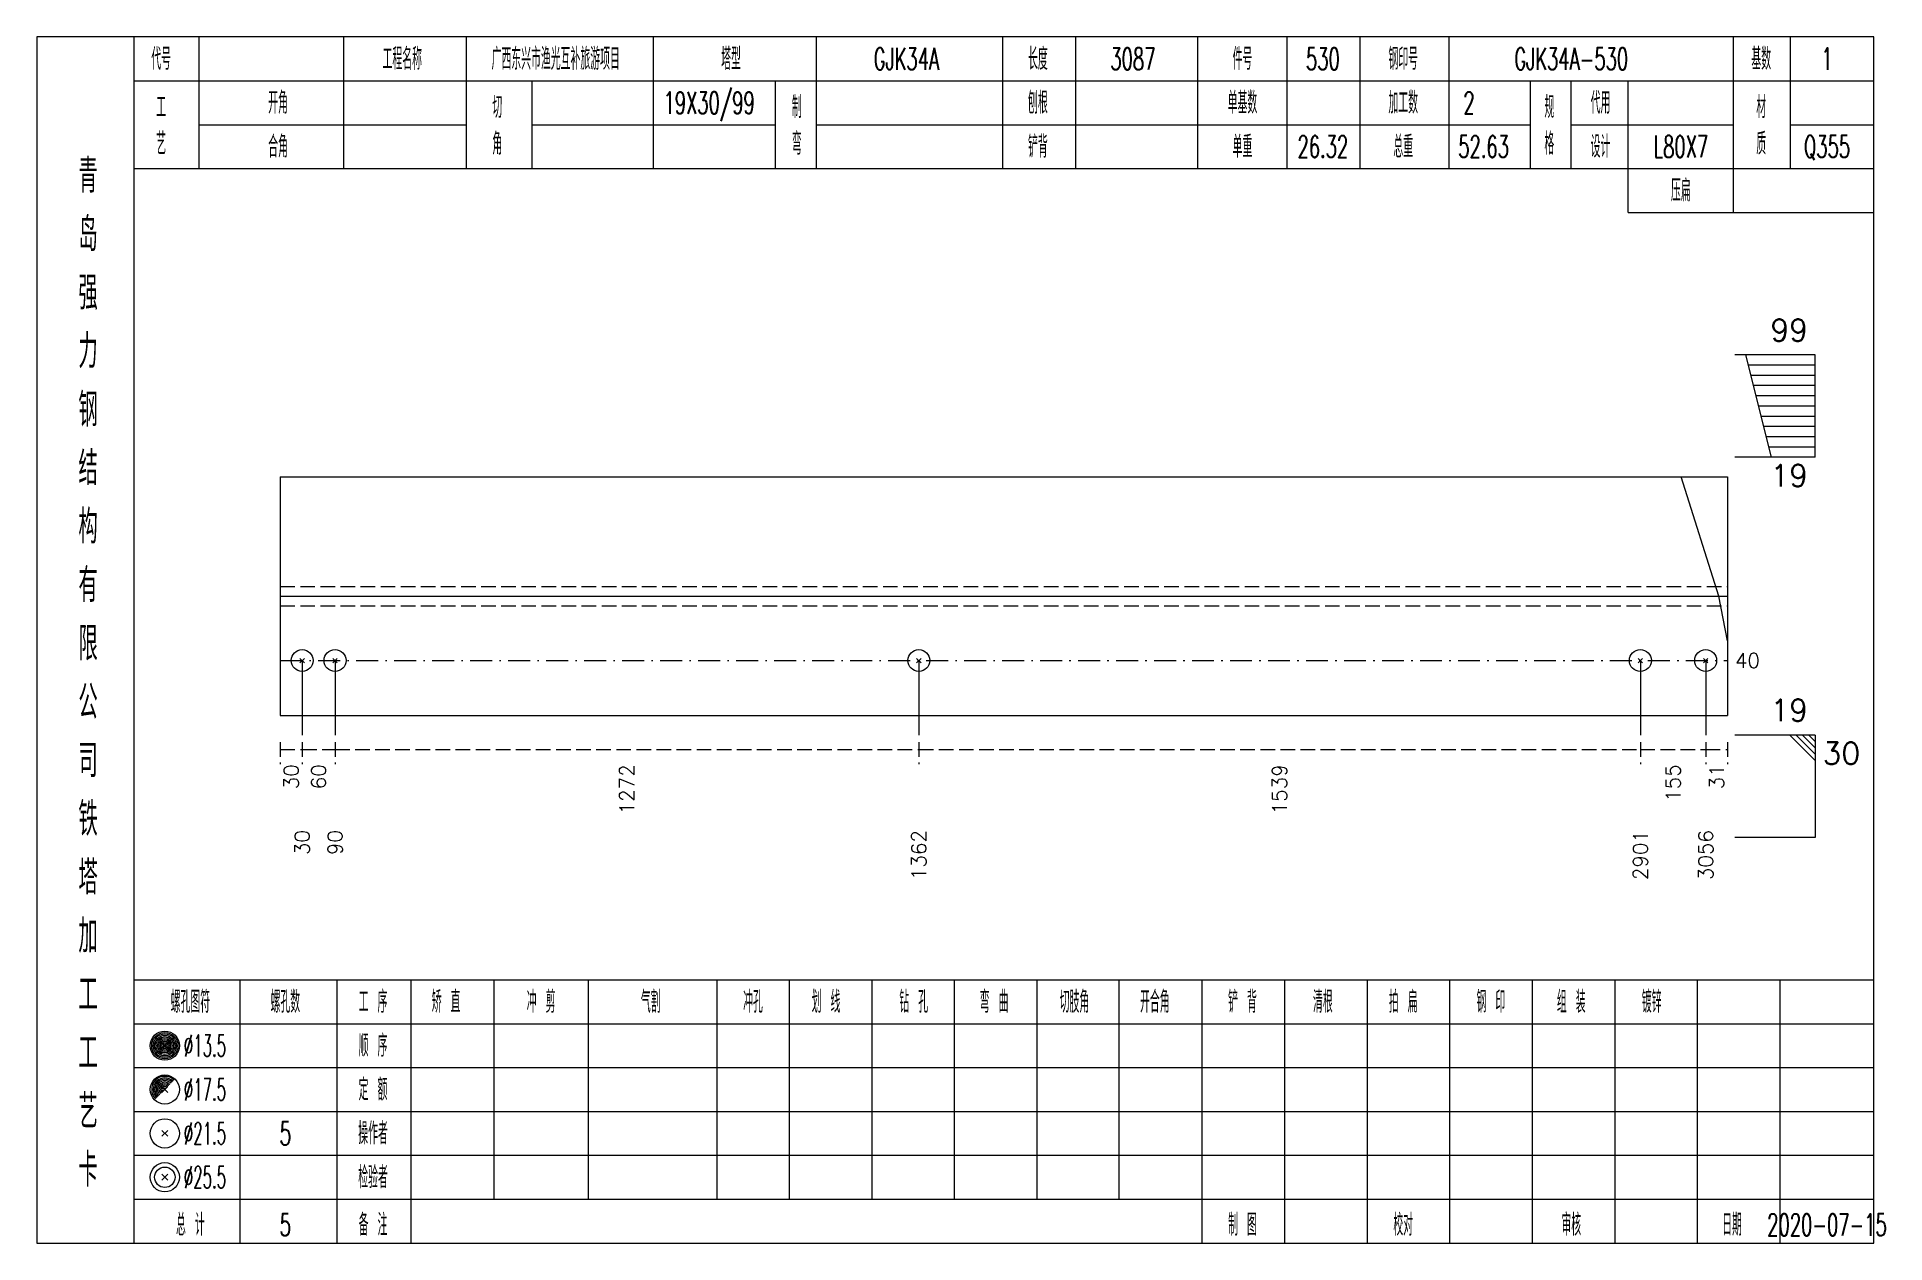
# Model space of a CAD drawing. Extents: x 0 to 2606, y -377 to 6479.
# Drawn here: x 2352.6 to 2605.5, y 4200 to 4365 of the extents above; entities that cross this region are included whole.
import ezdxf
from ezdxf.enums import TextEntityAlignment as Align

# ---------------------------------------------------------------- set-up
doc = ezdxf.new("R2010")
doc.units = 0
doc.header["$MEASUREMENT"] = 0
doc.linetypes.add('一点画线', pattern=[5.2, 3, -1, 0.2, -1])
doc.linetypes.add('虚线', pattern=[2.75, 2, -0.75])
doc.layers.get('0').update_dxf_attribs({"linetype": 'CONTINUOUS', "lineweight": 25})
doc.layers.add('1', color=7, linetype='CONTINUOUS', lineweight=25)
doc.layers.add('4', color=7, linetype='CONTINUOUS', lineweight=25)
doc.styles.get("Standard").update_dxf_attribs({"font": 'simplex.shx', "width": 0.7, "height": 3, "bigfont": 'gbhzfs.shx'})

msp = doc.modelspace()

# ---------------------------------------------------------------- texts
at = {"color": 7, "linetype": 'Continuous', "lineweight": 13}
for s, p in [('99', (2595, 4322.5)), ('19', (2595, 4270.5))]:
    msp.add_text(s, height=3, dxfattribs=at).set_placement(p, align=Align.BOTTOM_RIGHT)
msp.add_text('19', height=3, dxfattribs=at).set_placement((2595, 4306.5), align=Align.TOP_RIGHT)
msp.add_text('40', height=2, dxfattribs=at).set_placement((2585, 4279.69), align=Align.MIDDLE_LEFT)
msp.add_text('30', height=3, dxfattribs=at).set_placement((2597, 4268.5), align=Align.TOP_LEFT)
at = {"color": 8, "linetype": 'Continuous', "lineweight": 9}
for s, p in [('30', (2387.4, 4265.5)), ('60', (2391.15, 4265.5)), ('1272', (2433.35, 4265.5)), ('1539', (2522.68, 4265.5)), ('155', (2576.53, 4265.5)), ('31', (2582.5, 4265.5))]:
    msp.add_text(s, height=2, rotation=90, dxfattribs=at).set_placement(p, align=Align.MIDDLE_RIGHT)
at = {"layer": '1', "color": 7, "linetype": 'Continuous', "lineweight": 13}
for s, p in [('30', (2388.9, 4256.5)), ('90', (2393.4, 4256.5)), ('1362', (2473.3, 4256.5)), ('2901', (2572.06, 4256.5)), ('3056', (2581, 4256.5))]:
    msp.add_text(s, height=2, rotation=90, dxfattribs=at).set_placement(p, align=Align.MIDDLE_RIGHT)
at = {"layer": '4', "color": 1, "linetype": 'Continuous', "lineweight": 13}
for s, height, width, p in [('代号', 3, 0.6, (2369.6, 4362)), ('工程名称', 3, 0.6, (2402.6, 4362)), ('广西东兴市渔光互补旅游项目', 3, 0.6, (2423.6, 4362)), ('塔型', 3, 0.6, (2447.6, 4362)), ('GJK34A', 3, 0.6, (2471.6, 4362)), ('长度', 3, 0.6, (2489.6, 4362)), ('3087', 3, 0.6, (2502.6, 4362)), ('件号', 3, 0.6, (2517.6, 4362)), ('530', 3, 0.6, (2528.6, 4362)), ('钢印号', 3, 0.6, (2539.6, 4362)), ('GJK34A-530', 3, 0.6, (2562.6, 4362)), ('基数', 3, 0.6, (2588.6, 4362)), ('1', 3, 0.6, (2597.6, 4362)), ('工', 3, 0.6, (2369.6, 4355.4)), ('开角', 3, 0.6, (2385.6, 4356)), ('切', 3, 0.6, (2415.6, 4355.4)), ('19X30/99', 3, 0.6, (2444.6, 4356)), ('制', 3, 0.6, (2456.6, 4355.4)), ('刨根', 3, 0.6, (2489.6, 4356)), ('单基数', 3, 0.6, (2517.6, 4356)), ('加工数', 3, 0.6, (2539.6, 4356)), ('2', 3, 0.6, (2548.6, 4356)), ('规', 3, 0.6, (2559.6, 4355.4)), ('代用', 3, 0.6, (2566.6, 4356)), ('材', 3, 0.6, (2588.6, 4355.4)), ('艺', 3, 0.6, (2369.6, 4350.4)), ('合角', 3, 0.6, (2385.6, 4350)), ('角', 3, 0.6, (2415.6, 4350.4)), ('弯', 3, 0.6, (2456.6, 4350.4)), ('铲背', 3, 0.6, (2489.6, 4350)), ('单重', 3, 0.6, (2517.6, 4350)), ('26.32', 3, 0.6, (2528.6, 4350)), ('总重', 3, 0.6, (2539.6, 4350)), ('52.63', 3, 0.6, (2550.6, 4350)), ('格', 3, 0.6, (2559.6, 4350.4)), ('设计', 3, 0.6, (2566.6, 4350)), ('L80X7', 3, 0.6, (2577.6, 4350)), ('质', 3, 0.6, (2588.6, 4350.4)), ('Q355', 3, 0.6, (2597.6, 4350)), ('青', 4.6, 0.8, (2359.6, 4346)), ('压扁', 3, 0.6, (2577.6, 4344)), ('岛', 4.6, 0.8, (2359.6, 4338)), ('强', 4.6, 0.8, (2359.6, 4330)), ('力', 4.6, 0.8, (2359.6, 4322)), ('钢', 4.6, 0.8, (2359.6, 4314)), ('结', 4.6, 0.8, (2359.6, 4306)), ('构', 4.6, 0.8, (2359.6, 4298)), ('有', 4.6, 0.8, (2359.6, 4290)), ('限', 4.6, 0.8, (2359.6, 4282)), ('公', 4.6, 0.8, (2359.6, 4274)), ('司', 4.6, 0.8, (2359.6, 4266)), ('铁', 4.6, 0.8, (2359.6, 4258)), ('塔', 4.6, 0.8, (2359.6, 4250)), ('加', 4.6, 0.8, (2359.6, 4242)), ('工', 4.6, 0.8, (2359.6, 4234)), ('螺孔图符', 3, 0.6, (2373.6, 4233)), ('螺孔数', 3, 0.6, (2386.6, 4233)), ('工 序', 3, 0.6, (2398.6, 4233)), ('矫 直', 3, 0.6, (2408.6, 4233)), ('冲 剪', 3, 0.6, (2421.6, 4233)), ('气割', 3, 0.6, (2436.6, 4233)), ('冲孔', 3, 0.6, (2450.6, 4233)), ('划 线', 3, 0.6, (2460.6, 4233)), ('钻 孔', 3, 0.6, (2472.6, 4233)), ('弯 曲', 3, 0.6, (2483.6, 4233)), ('切肢角', 3, 0.6, (2494.6, 4233)), ('开合角', 3, 0.6, (2505.6, 4233)), ('铲 背', 3, 0.6, (2517.6, 4233)), ('清根', 3, 0.6, (2528.6, 4233)), ('拍 扁', 3, 0.6, (2539.6, 4233)), ('钢 印', 3, 0.6, (2551.6, 4233)), ('组 装', 3, 0.6, (2562.6, 4233)), ('镀锌', 3, 0.6, (2573.6, 4233)), ('工', 4.6, 0.8, (2359.6, 4226)), ('%%C13.5', 3, 0.5, (2375.6, 4227)), ('顺 序', 3, 0.6, (2398.6, 4227)), ('%%C17.5', 3, 0.5, (2375.6, 4221)), ('定 额', 3, 0.6, (2398.6, 4221)), ('艺', 4.6, 0.8, (2359.6, 4218)), ('操作者', 3, 0.6, (2398.6, 4215)), ('%%C21.5', 3, 0.5, (2375.6, 4215)), ('5', 3.2, 0.6, (2386.6, 4215)), ('卡', 4.6, 0.8, (2359.6, 4210)), ('%%C25.5', 3, 0.5, (2375.6, 4209)), ('检验者', 3, 0.6, (2398.6, 4209)), ('总 计', 3, 0.6, (2373.6, 4202.5)), ('5', 3, 0.6, (2386.6, 4202.5)), ('备 注', 3, 0.6, (2398.6, 4202.5)), ('制 图', 3, 0.6, (2517.6, 4202.5)), ('校对', 3, 0.6, (2539.6, 4202.5)), ('审核', 3, 0.6, (2562.6, 4202.5)), ('日期', 3, 0.6, (2584.6, 4202.5)), ('2020-07-15', 3, 0.6, (2597.6, 4202.5))]:
    msp.add_text(s, height=height, dxfattribs=dict(at, width=width)).set_placement(p, align=Align.MIDDLE_CENTER)

# ---------------------------------------------------------------- linework, layer by layer
at = {"color": 7, "linetype": 'Continuous', "lineweight": 13}
for p, q in [((2596, 4321.5), (2585, 4321.5)), ((2590, 4307.5), (2586.5, 4321.5)), ((2596, 4307.5), (2596, 4321.5)), ((2596, 4320.1), (2586.85, 4320.1)), ((2596, 4318.7), (2587.2, 4318.7)), ((2596, 4317.3), (2587.55, 4317.3)), ((2596, 4315.9), (2587.9, 4315.9)), ((2596, 4314.5), (2588.25, 4314.5)), ((2596, 4313.1), (2588.6, 4313.1)), ((2596, 4311.7), (2588.95, 4311.7)), ((2596, 4310.3), (2589.3, 4310.3)), ((2596, 4308.9), (2589.65, 4308.9)), ((2596, 4307.5), (2585, 4307.5)), ((2582.78, 4288.5), (2577.65, 4304.81)), ((2584, 4282.38), (2582.78, 4288.5)), ((2388.9, 4279.69), (2388.9, 4269.5)), ((2393.4, 4279.69), (2393.4, 4269.5)), ((2473.3, 4279.69), (2473.3, 4269.5)), ((2572.06, 4279.69), (2572.06, 4269.5)), ((2581, 4279.69), (2581, 4269.5)), ((2596, 4269.5), (2585, 4269.5)), ((2592.5, 4269.5), (2596, 4266)), ((2593.38, 4269.5), (2596, 4266.88)), ((2594.25, 4269.5), (2596, 4267.75)), ((2595.12, 4269.5), (2596, 4268.62)), ((2596, 4269.5), (2596, 4255.5)), ((2596, 4255.5), (2585, 4255.5))]:
    msp.add_line(p, q, dxfattribs=at)
at = {"color": 7, "linetype": 'Continuous', "lineweight": 18}
for p, q in [((2385.9, 4304.81), (2385.9, 4272.19)), ((2385.9, 4304.81), (2584, 4304.81)), ((2584, 4304.81), (2584, 4272.19)), ((2385.9, 4288.5), (2584, 4288.5))]:
    msp.add_line(p, q, dxfattribs=at)
at = {"color": 1, "linetype": '虚线', "lineweight": 18}
for p, q in [((2385.9, 4289.81), (2584, 4289.81)), ((2385.9, 4287.19), (2584, 4287.19))]:
    msp.add_line(p, q, dxfattribs=at)
at = {"color": 3, "linetype": '一点画线', "lineweight": 13}
msp.add_line((2385.9, 4279.69), (2584, 4279.69), dxfattribs=at)
at = {"color": 8, "linetype": '虚线', "lineweight": 9}
for p, q in [((2385.9, 4268.5), (2385.9, 4265.5)), ((2385.9, 4267.5), (2388.9, 4267.5)), ((2388.9, 4268.5), (2388.9, 4265.5)), ((2388.9, 4268.5), (2388.9, 4265.5)), ((2388.9, 4267.5), (2393.4, 4267.5)), ((2393.4, 4268.5), (2393.4, 4265.5)), ((2393.4, 4268.5), (2393.4, 4265.5)), ((2393.4, 4267.5), (2473.3, 4267.5)), ((2473.3, 4268.5), (2473.3, 4265.5)), ((2473.3, 4268.5), (2473.3, 4265.5)), ((2473.3, 4267.5), (2572.06, 4267.5)), ((2572.06, 4268.5), (2572.06, 4265.5)), ((2572.06, 4268.5), (2572.06, 4265.5)), ((2572.06, 4267.5), (2581, 4267.5)), ((2581, 4268.5), (2581, 4265.5)), ((2581, 4268.5), (2581, 4265.5)), ((2581, 4267.5), (2584, 4267.5)), ((2584, 4268.5), (2584, 4265.5))]:
    msp.add_line(p, q, dxfattribs=at)
at = {"layer": '1', "color": 7, "linetype": 'Continuous', "lineweight": 13}
for p, q in [((2388.6, 4279.39), (2389.2, 4279.99)), ((2389.2, 4279.39), (2388.6, 4279.99)), ((2393.1, 4279.39), (2393.7, 4279.99)), ((2393.7, 4279.39), (2393.1, 4279.99)), ((2473, 4279.39), (2473.6, 4279.99)), ((2473.6, 4279.39), (2473, 4279.99)), ((2571.76, 4279.39), (2572.36, 4279.99)), ((2572.36, 4279.39), (2571.76, 4279.99)), ((2580.7, 4279.39), (2581.3, 4279.99)), ((2581.3, 4279.39), (2580.7, 4279.99))]:
    msp.add_line(p, q, dxfattribs=at)
at = {"layer": '1', "color": 7, "linetype": 'Continuous', "lineweight": 18}
msp.add_line((2385.9, 4272.19), (2584, 4272.19), dxfattribs=at)
at = {"layer": '1', "color": 7, "linetype": 'Continuous', "lineweight": 13}
for centre in [(2388.9, 4279.69), (2393.4, 4279.69), (2473.3, 4279.69), (2572.06, 4279.69), (2581, 4279.69)]:
    msp.add_circle(centre, 1.5, dxfattribs=at)
at = {"layer": '4', "color": 1, "linetype": 'Continuous', "lineweight": 18}
for p, q in [((2365.9, 4200), (2365.9, 4365)), ((2374.8, 4347), (2374.8, 4365)), ((2394.6, 4347), (2394.6, 4365)), ((2411.4, 4347), (2411.4, 4365)), ((2437, 4347), (2437, 4365)), ((2459.3, 4347), (2459.3, 4365)), ((2484.8, 4347), (2484.8, 4365)), ((2494.8, 4347), (2494.8, 4365)), ((2511.5, 4347), (2511.5, 4365)), ((2523.7, 4347), (2523.7, 4365)), ((2533.7, 4347), (2533.7, 4365)), ((2545.9, 4347), (2545.9, 4365)), ((2584.8, 4341), (2584.8, 4365)), ((2592.6, 4347), (2592.6, 4365)), ((2365.9, 4359), (2604, 4359)), ((2420.4, 4347), (2420.4, 4359)), ((2453.7, 4347), (2453.7, 4359)), ((2557, 4347), (2557, 4359)), ((2562.6, 4347), (2562.6, 4359)), ((2570.4, 4341), (2570.4, 4359)), ((2374.8, 4353), (2411.4, 4353)), ((2420.4, 4353), (2453.7, 4353)), ((2459.3, 4353), (2557, 4353)), ((2562.6, 4353), (2584.8, 4353)), ((2592.6, 4353), (2604, 4353)), ((2365.9, 4347), (2604, 4347)), ((2570.4, 4341), (2604, 4341)), ((2365.9, 4236), (2604, 4236)), ((2380.4, 4200), (2380.4, 4236)), ((2393.7, 4200), (2393.7, 4236)), ((2403.8, 4200), (2403.8, 4236)), ((2415.2, 4206), (2415.2, 4236)), ((2428.1, 4206), (2428.1, 4236)), ((2445.7, 4206), (2445.7, 4236)), ((2455.6, 4206), (2455.6, 4236)), ((2466.9, 4206), (2466.9, 4236)), ((2478.2, 4206), (2478.2, 4236)), ((2489.5, 4206), (2489.5, 4236)), ((2500.7, 4206), (2500.7, 4236)), ((2512.1, 4206), (2512.1, 4236)), ((2523.4, 4206), (2523.4, 4236)), ((2534.7, 4206), (2534.7, 4236)), ((2546, 4206), (2546, 4236)), ((2557.3, 4206), (2557.3, 4236)), ((2568.6, 4206), (2568.6, 4236)), ((2579.9, 4206), (2579.9, 4236)), ((2591.2, 4206), (2591.2, 4236)), ((2365.9, 4230), (2604, 4230)), ((2365.9, 4224), (2604, 4224)), ((2365.9, 4218), (2604, 4218)), ((2365.9, 4212), (2604, 4212)), ((2365.9, 4206), (2604, 4206)), ((2512.1, 4200), (2512.1, 4206)), ((2523.4, 4200), (2523.4, 4206)), ((2534.7, 4200), (2534.7, 4206)), ((2546, 4200), (2546, 4206)), ((2557.3, 4200), (2557.3, 4206)), ((2568.6, 4200), (2568.6, 4206)), ((2579.9, 4200), (2579.9, 4206)), ((2591.2, 4200), (2591.2, 4206))]:
    msp.add_line(p, q, dxfattribs=at)
at = {"layer": '4', "color": 7, "linetype": 'Continuous', "lineweight": 13}
for p, q in [((2369.9, 4226.8), (2370.3, 4227.2)), ((2370.3, 4226.8), (2369.9, 4227.2)), ((2369.7, 4214.6), (2370.5, 4215.4)), ((2370.5, 4214.6), (2369.7, 4215.4)), ((2369.7, 4208.6), (2370.5, 4209.4)), ((2370.5, 4208.6), (2369.7, 4209.4))]:
    msp.add_line(p, q, dxfattribs=at)
at = {"layer": '4', "color": 7, "linetype": 'Continuous', "lineweight": 0}
for p, q in [((2369.7, 4220.6), (2370.5, 4221.4)), ((2369.7, 4221.4), (2370.5, 4220.6))]:
    msp.add_line(p, q, dxfattribs=at)
at = {"layer": '4', "color": 1, "linetype": 'Continuous', "lineweight": 18}
msp.add_lwpolyline([(2352.6, 4365), (2352.6, 4200), (2604, 4200), (2604, 4365)], close=True, dxfattribs=at)
at = {"layer": '4', "color": 7, "linetype": 'Continuous', "lineweight": 13}
for centre, radius in [((2370.1, 4227), 2), ((2370.1, 4227), 1.8), ((2370.1, 4227), 1.6), ((2370.1, 4227), 1.4), ((2370.1, 4227), 1.2), ((2370.1, 4227), 1), ((2370.1, 4227), 0.8), ((2370.1, 4227), 0.6), ((2370.1, 4227), 0.4), ((2370.1, 4227), 0.2), ((2370.1, 4221), 2), ((2370.1, 4215), 2), ((2370.1, 4209), 2), ((2370.1, 4209), 1.4)]:
    msp.add_circle(centre, radius, dxfattribs=at)
for radius in [1.8, 1.6, 1.4, 1.2, 1, 0.8, 0.6, 0.4, 0.2]:
    msp.add_arc((2370.1, 4221), radius, 45, 225, dxfattribs=at)

msp.set_redraw_order([(e.dxf.handle, doc.entitydb.next_handle()) for e in msp.query("TEXT MTEXT ATTDEF DIMENSION ARC_DIMENSION")])  # texts and dimensions are drawn at this point

doc.saveas('drawing.dxf')
